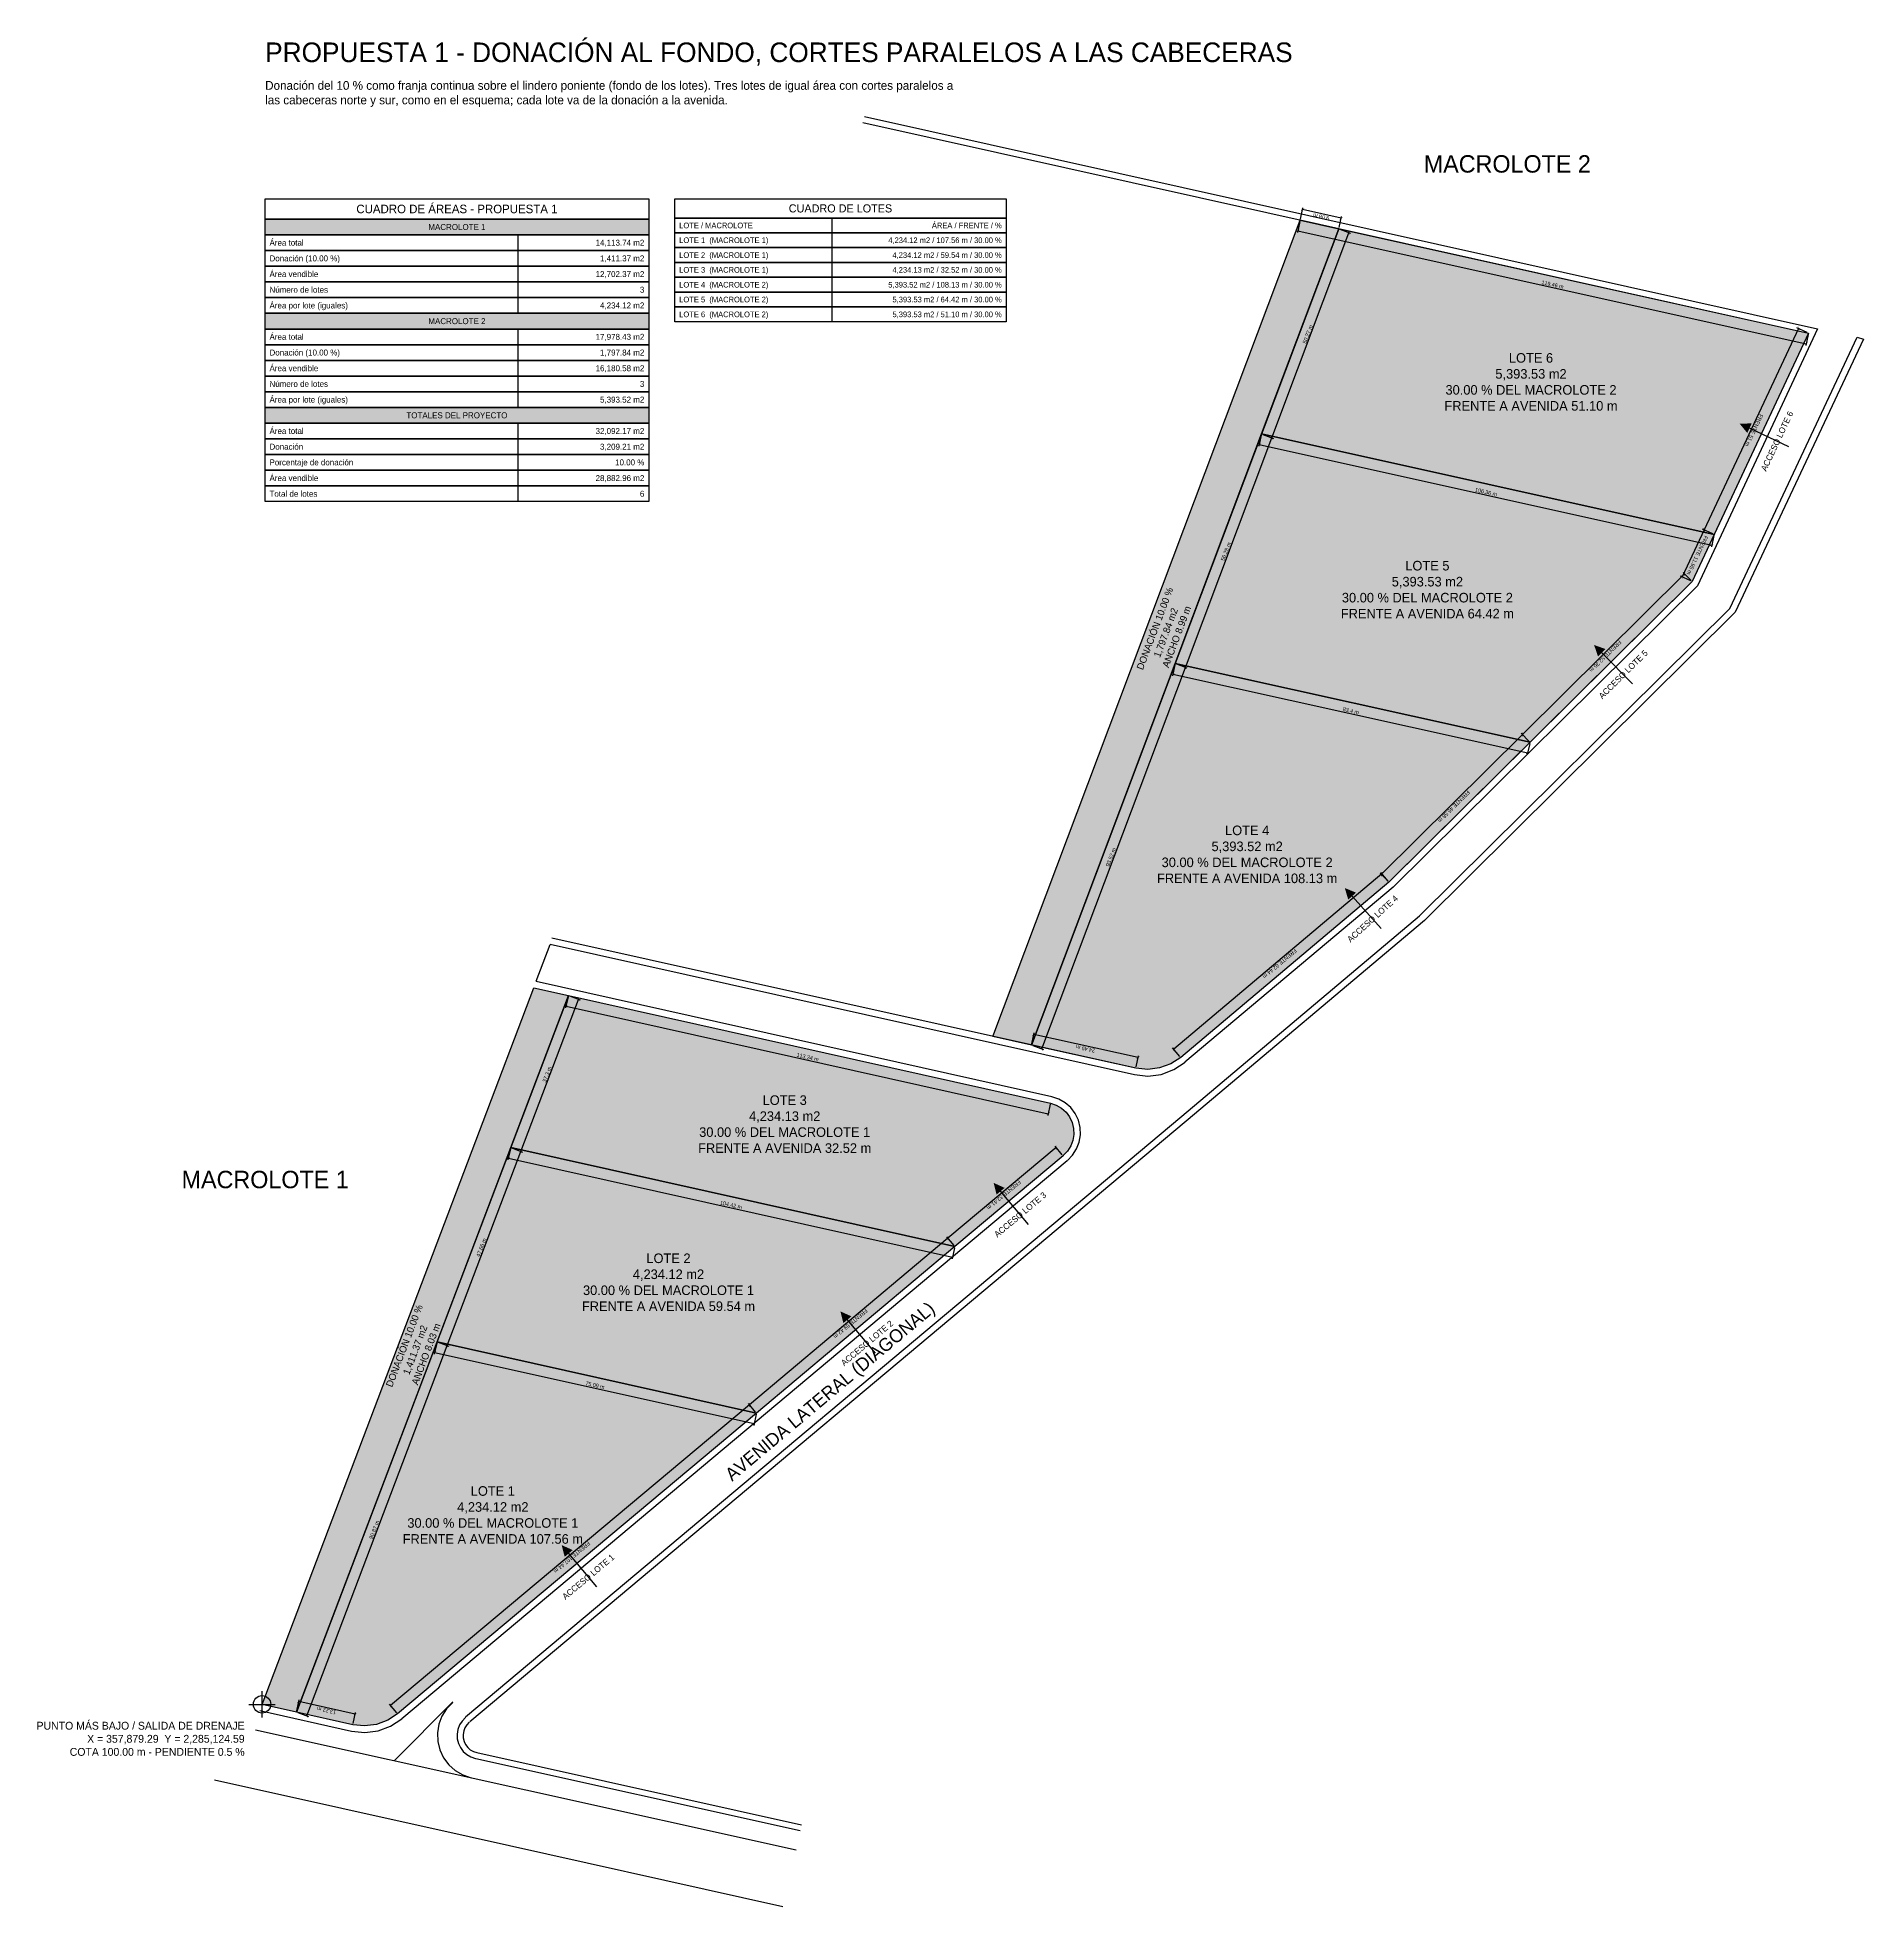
# Model space of a CAD drawing. Header units: metres. Extents: x 357828 to 359147, y 2285078 to 2285507.
# Drawn here: x 357827.7 to 358246.8, y 2285078.2 to 2285507 of the extents above; entities that cross this region are included whole.
import ezdxf
from ezdxf.enums import TextEntityAlignment as Align

# ---------------------------------------------------------------- set-up
doc = ezdxf.new("R2010")
doc.units = ezdxf.units.M
doc.header["$LTSCALE"] = 0.5
for name, color, linetype in [('COTAS', 6, 'Continuous'), ('DONACION', 3, 'Continuous'), ('DRENAJE', 1, 'Continuous'), ('LOTES', 2, 'Continuous'), ('TABLA_CONTENIDOS', 7, 'Continuous'), ('TEXTOS', 7, 'Continuous'), ('VIAL_ASFALTO', 8, 'Continuous'), ('VIAL_BANQUETA', 9, 'CONTINUOUS')]:
    doc.layers.add(name, color=color, linetype=linetype)
doc.styles.add('OpenSansCondensed-Light', font='OpenSansCondensed-Light.ttf')
doc.dimstyles.new('COTAS_M', dxfattribs={"dimtxt": 0.9, "dimasz": 0.6, "dimexe": 0.4, "dimexo": 0.3, "dimgap": 0.2, "dimtad": 1, "dimzin": 12, "dimdsep": 46, "dimtxsty": 'OpenSansCondensed-Light', "dimblk": 'ARCHTICK', "dimcen": 2.5, "dimclrd": 256, "dimclre": 256, "dimclrt": 256, "dimazin": 3, "dimtfac": 0.5, "dimtmove": 2, "dimatfit": 3})

# ---------------------------------------------------------------- blocks, each defined once
blk = doc.blocks.new('_ARCHTICK')
at = {"color": 0, "linetype": 'BYBLOCK', "const_width": 0.15}
blk.add_lwpolyline([(-0.5, -0.5), (0.5, 0.5)], dxfattribs=at)
blk = doc.blocks.new('*D1')
for p, q in [((357887.27, 2285123.11), (357887.84, 2285125.64)), ((357900.65, 2285122.36), (357887.75, 2285125.25)), ((357900.17, 2285120.21), (357900.73, 2285122.75))]:
    blk.add_line(p, q)
at = {"layer": 'Defpoints'}
for p in [(357887.2, 2285122.81), (357900.65, 2285122.36), (357900.1, 2285119.92)]:
    blk.add_point(p, dxfattribs=at)
at = {"layer": 'COTAS', "xscale": 0.6, "yscale": 0.6}
for p, rotation in [((357887.75, 2285125.25), 167.3517230568334), ((357900.65, 2285122.36), 347.3517230568334)]:
    blk.add_blockref('_ARCHTICK', p, dxfattribs=dict(at, rotation=rotation))
at = {"layer": 'COTAS', "insert": (357894.06, 2285123.17), "char_height": 0.9, "attachment_point": 5, "rotation": 167.3517, "style": 'OpenSansCondensed-Light'}
blk.add_mtext('13.22 m', dxfattribs=at)
blk = doc.blocks.new('*D2')
for p, q in [((357889.54, 2285121.93), (357921.77, 2285206.89)), ((357919.72, 2285207.67), (357922.15, 2285206.75)), ((357887.48, 2285122.71), (357889.91, 2285121.79))]:
    blk.add_line(p, q)
at = {"layer": 'Defpoints'}
for p in [(357919.44, 2285207.78), (357887.2, 2285122.81), (357889.54, 2285121.93)]:
    blk.add_point(p, dxfattribs=at)
at = {"layer": 'COTAS', "xscale": 0.6, "yscale": 0.6}
for p, rotation in [((357921.77, 2285206.89), 69.22312247072553), ((357889.54, 2285121.93), 249.2231224707255)]:
    blk.add_blockref('_ARCHTICK', p, dxfattribs=dict(at, rotation=rotation))
at = {"layer": 'COTAS', "insert": (357905.05, 2285164.64), "char_height": 0.9, "attachment_point": 5, "rotation": 69.2231, "style": 'OpenSansCondensed-Light'}
blk.add_mtext('90.87 m', dxfattribs=at)
blk = doc.blocks.new('*D3')
for p, q in [((357919.37, 2285207.48), (357918.8, 2285204.95)), ((357918.89, 2285205.34), (357992.18, 2285188.99)), ((357992.66, 2285191.13), (357992.1, 2285188.6))]:
    blk.add_line(p, q)
at = {"layer": 'Defpoints'}
for p in [(357919.44, 2285207.78), (357918.89, 2285205.34), (357992.73, 2285191.43)]:
    blk.add_point(p, dxfattribs=at)
at = {"layer": 'COTAS', "xscale": 0.6, "yscale": 0.6}
for p, rotation in [((357918.89, 2285205.34), 167.42616373458088), ((357992.18, 2285188.99), -12.573836265419104)]:
    blk.add_blockref('_ARCHTICK', p, dxfattribs=dict(at, rotation=rotation))
at = {"layer": 'COTAS', "insert": (357955.68, 2285197.8), "char_height": 0.9, "attachment_point": 5, "rotation": 347.4262, "style": 'OpenSansCondensed-Light'}
blk.add_mtext('75.09 m', dxfattribs=at)
blk = doc.blocks.new('*D4')
for p, q in [((357991.12, 2285193.34), (357908.79, 2285124.31)), ((357992.54, 2285191.66), (357990.87, 2285193.65)), ((357910.21, 2285122.62), (357908.54, 2285124.61))]:
    blk.add_line(p, q)
at = {"layer": 'Defpoints'}
for p in [(357991.12, 2285193.34), (357992.73, 2285191.43), (357910.4, 2285122.39)]:
    blk.add_point(p, dxfattribs=at)
at = {"layer": 'COTAS', "xscale": 0.6, "yscale": 0.6}
for p, rotation in [((357991.12, 2285193.34), 39.98191168455014), ((357908.79, 2285124.31), -140.01808831544986)]:
    blk.add_blockref('_ARCHTICK', p, dxfattribs=dict(at, rotation=rotation))
at = {"layer": 'COTAS', "insert": (357950.38, 2285158.33), "char_height": 0.9, "attachment_point": 5, "rotation": 219.9819, "style": 'OpenSansCondensed-Light'}
blk.add_mtext('FRENTE 107.44 m', dxfattribs=at)
blk = doc.blocks.new('*D5')
for p, q in [((357921.77, 2285206.89), (357938.68, 2285251.45)), ((357936.62, 2285252.23), (357939.05, 2285251.31)), ((357919.72, 2285207.67), (357922.15, 2285206.75))]:
    blk.add_line(p, q)
at = {"layer": 'Defpoints'}
for p in [(357936.34, 2285252.34), (357919.44, 2285207.78), (357921.77, 2285206.89)]:
    blk.add_point(p, dxfattribs=at)
at = {"layer": 'COTAS', "xscale": 0.6, "yscale": 0.6}
for p, rotation in [((357938.68, 2285251.45), 69.22312247065446), ((357921.77, 2285206.89), 249.22312247065446)]:
    blk.add_blockref('_ARCHTICK', p, dxfattribs=dict(at, rotation=rotation))
at = {"layer": 'COTAS', "insert": (357929.62, 2285229.4), "char_height": 0.9, "attachment_point": 5, "rotation": 69.2231, "style": 'OpenSansCondensed-Light'}
blk.add_mtext('47.66 m', dxfattribs=at)
blk = doc.blocks.new('*D6')
for p, q in [((357936.28, 2285252.04), (357935.71, 2285249.51)), ((357935.8, 2285249.9), (358037.71, 2285227.17)), ((358038.19, 2285229.31), (358037.63, 2285226.78))]:
    blk.add_line(p, q)
at = {"layer": 'Defpoints'}
for p in [(357936.34, 2285252.34), (357935.8, 2285249.9), (358038.26, 2285229.61)]:
    blk.add_point(p, dxfattribs=at)
at = {"layer": 'COTAS', "xscale": 0.6, "yscale": 0.6}
for p, rotation in [((357935.8, 2285249.9), 167.42616373460342), ((358037.71, 2285227.17), -12.573836265396585)]:
    blk.add_blockref('_ARCHTICK', p, dxfattribs=dict(at, rotation=rotation))
at = {"layer": 'COTAS', "insert": (357986.9, 2285239.17), "char_height": 0.9, "attachment_point": 5, "rotation": 347.4262, "style": 'OpenSansCondensed-Light'}
blk.add_mtext('104.42 m', dxfattribs=at)
blk = doc.blocks.new('*D7')
for p, q in [((358036.65, 2285231.52), (357991.12, 2285193.34)), ((358038.06, 2285229.84), (358036.39, 2285231.83)), ((357992.54, 2285191.66), (357990.87, 2285193.65))]:
    blk.add_line(p, q)
at = {"layer": 'Defpoints'}
for p in [(358036.65, 2285231.52), (358038.26, 2285229.61), (357992.73, 2285191.43)]:
    blk.add_point(p, dxfattribs=at)
at = {"layer": 'COTAS', "xscale": 0.6, "yscale": 0.6}
for p, rotation in [((358036.65, 2285231.52), 39.981911684367475), ((357991.12, 2285193.34), -140.01808831563253)]:
    blk.add_blockref('_ARCHTICK', p, dxfattribs=dict(at, rotation=rotation))
at = {"layer": 'COTAS', "insert": (358014.3, 2285211.93), "char_height": 0.9, "attachment_point": 5, "rotation": 219.9819, "style": 'OpenSansCondensed-Light'}
blk.add_mtext('FRENTE 59.42 m', dxfattribs=at)
blk = doc.blocks.new('*D8')
for p, q in [((358061.48, 2285252.35), (358036.65, 2285231.52)), ((358062.9, 2285250.66), (358061.23, 2285252.65)), ((358038.06, 2285229.84), (358036.39, 2285231.83))]:
    blk.add_line(p, q)
at = {"layer": 'Defpoints'}
for p in [(358061.48, 2285252.35), (358063.09, 2285250.43), (358038.26, 2285229.61)]:
    blk.add_point(p, dxfattribs=at)
at = {"layer": 'COTAS', "xscale": 0.6, "yscale": 0.6}
for p, rotation in [((358061.48, 2285252.35), 39.981911684597776), ((358036.65, 2285231.52), -140.01808831540222)]:
    blk.add_blockref('_ARCHTICK', p, dxfattribs=dict(at, rotation=rotation))
at = {"layer": 'COTAS', "insert": (358049.48, 2285241.44), "char_height": 0.9, "attachment_point": 5, "rotation": 219.9819, "style": 'OpenSansCondensed-Light'}
blk.add_mtext('FRENTE 32.41 m', dxfattribs=at)
blk = doc.blocks.new('*D9')
for p, q in [((357938.68, 2285251.45), (357951.91, 2285286.33)), ((357949.86, 2285287.11), (357952.29, 2285286.19)), ((357936.62, 2285252.23), (357939.05, 2285251.31))]:
    blk.add_line(p, q)
at = {"layer": 'Defpoints'}
for p in [(357949.58, 2285287.21), (357936.34, 2285252.34), (357938.68, 2285251.45)]:
    blk.add_point(p, dxfattribs=at)
at = {"layer": 'COTAS', "xscale": 0.6, "yscale": 0.6}
for p, rotation in [((357951.91, 2285286.33), 69.22312247070666), ((357938.68, 2285251.45), 249.22312247070664)]:
    blk.add_blockref('_ARCHTICK', p, dxfattribs=dict(at, rotation=rotation))
at = {"layer": 'COTAS', "insert": (357944.69, 2285269.12), "char_height": 0.9, "attachment_point": 5, "rotation": 69.2231, "style": 'OpenSansCondensed-Light'}
blk.add_mtext('37.3 m', dxfattribs=at)
blk = doc.blocks.new('*D10')
for p, q in [((357949.51, 2285286.92), (357948.94, 2285284.38)), ((357949.03, 2285284.77), (358059.66, 2285260.1)), ((358060.13, 2285262.25), (358059.57, 2285259.71))]:
    blk.add_line(p, q)
at = {"layer": 'Defpoints'}
for p in [(357949.58, 2285287.21), (357949.03, 2285284.77), (358060.2, 2285262.54)]:
    blk.add_point(p, dxfattribs=at)
at = {"layer": 'COTAS', "xscale": 0.6, "yscale": 0.6}
for p, rotation in [((357949.03, 2285284.77), 167.42616373457506), ((358059.66, 2285260.1), -12.57383626542495)]:
    blk.add_blockref('_ARCHTICK', p, dxfattribs=dict(at, rotation=rotation))
at = {"layer": 'COTAS', "insert": (358004.48, 2285273.07), "char_height": 0.9, "attachment_point": 5, "rotation": 347.4262, "style": 'OpenSansCondensed-Light'}
blk.add_mtext('113.34 m', dxfattribs=at)
blk = doc.blocks.new('*D11')
for p, q in [((358088.73, 2285363.08), (358088.16, 2285360.54)), ((358088.25, 2285360.94), (358169.67, 2285342.87)), ((358170.14, 2285345.02), (358169.58, 2285342.48))]:
    blk.add_line(p, q)
at = {"layer": 'Defpoints'}
for p in [(358088.79, 2285363.38), (358088.25, 2285360.94), (358170.21, 2285345.31)]:
    blk.add_point(p, dxfattribs=at)
at = {"layer": 'COTAS', "xscale": 0.6, "yscale": 0.6}
for p, rotation in [((358088.25, 2285360.94), 167.48783987353264), ((358169.67, 2285342.87), -12.51216012646737)]:
    blk.add_blockref('_ARCHTICK', p, dxfattribs=dict(at, rotation=rotation))
at = {"layer": 'COTAS', "insert": (358129.1, 2285352.54), "char_height": 0.9, "attachment_point": 5, "rotation": 347.4878, "style": 'OpenSansCondensed-Light'}
blk.add_mtext('83.4 m', dxfattribs=at)
blk = doc.blocks.new('*D12')
for p, q in [((358168.45, 2285347.08), (358136.09, 2285314.98)), ((358170, 2285345.52), (358168.17, 2285347.37)), ((358137.64, 2285313.42), (358135.81, 2285315.27))]:
    blk.add_line(p, q)
at = {"layer": 'Defpoints'}
for p in [(358168.45, 2285347.08), (358170.21, 2285345.31), (358137.85, 2285313.21)]:
    blk.add_point(p, dxfattribs=at)
at = {"layer": 'COTAS', "xscale": 0.6, "yscale": 0.6}
for p, rotation in [((358168.45, 2285347.08), 44.76833601673235), ((358136.09, 2285314.98), -135.23166398326765)]:
    blk.add_blockref('_ARCHTICK', p, dxfattribs=dict(at, rotation=rotation))
at = {"layer": 'COTAS', "insert": (358152.73, 2285330.57), "char_height": 0.9, "attachment_point": 5, "rotation": 224.7683, "style": 'OpenSansCondensed-Light'}
blk.add_mtext('FRENTE 45.58 m', dxfattribs=at)
blk = doc.blocks.new('*D13')
for p, q in [((358136.24, 2285315.12), (358088.46, 2285274.92)), ((358137.66, 2285313.44), (358135.98, 2285315.43)), ((358089.88, 2285273.24), (358088.2, 2285275.23))]:
    blk.add_line(p, q)
at = {"layer": 'Defpoints'}
for p in [(358136.24, 2285315.12), (358137.85, 2285313.21), (358090.07, 2285273.01)]:
    blk.add_point(p, dxfattribs=at)
at = {"layer": 'COTAS', "xscale": 0.6, "yscale": 0.6}
for p, rotation in [((358136.24, 2285315.12), 40.0757878653944), ((358088.46, 2285274.92), -139.9242121346056)]:
    blk.add_blockref('_ARCHTICK', p, dxfattribs=dict(at, rotation=rotation))
at = {"layer": 'COTAS', "insert": (358112.77, 2285294.53), "char_height": 0.9, "attachment_point": 5, "rotation": 220.0758, "style": 'OpenSansCondensed-Light'}
blk.add_mtext('FRENTE 62.44 m', dxfattribs=at)
blk = doc.blocks.new('*D14')
for p, q in [((358055.9, 2285276.14), (358056.47, 2285278.68)), ((358080.29, 2285272.97), (358056.38, 2285278.29)), ((358079.82, 2285270.82), (358080.38, 2285273.36))]:
    blk.add_line(p, q)
at = {"layer": 'Defpoints'}
for p in [(358055.84, 2285275.85), (358080.29, 2285272.97), (358079.75, 2285270.53)]:
    blk.add_point(p, dxfattribs=at)
at = {"layer": 'COTAS', "xscale": 0.6, "yscale": 0.6}
for p, rotation in [((358056.38, 2285278.29), 167.45823405240716), ((358080.29, 2285272.97), 347.4582340524072)]:
    blk.add_blockref('_ARCHTICK', p, dxfattribs=dict(at, rotation=rotation))
at = {"layer": 'COTAS', "insert": (358068.2, 2285275), "char_height": 0.9, "attachment_point": 5, "rotation": 167.4582, "style": 'OpenSansCondensed-Light'}
blk.add_mtext('24.49 m', dxfattribs=at)
blk = doc.blocks.new('*D15')
for p, q in [((358058.18, 2285274.97), (358091.13, 2285362.5)), ((358089.07, 2285363.27), (358091.5, 2285362.35)), ((358056.12, 2285275.74), (358058.55, 2285274.83))]:
    blk.add_line(p, q)
at = {"layer": 'Defpoints'}
for p in [(358088.79, 2285363.38), (358055.84, 2285275.85), (358058.18, 2285274.97)]:
    blk.add_point(p, dxfattribs=at)
at = {"layer": 'COTAS', "xscale": 0.6, "yscale": 0.6}
for p, rotation in [((358091.13, 2285362.5), 69.37021464785089), ((358058.18, 2285274.97), 249.3702146478509)]:
    blk.add_blockref('_ARCHTICK', p, dxfattribs=dict(at, rotation=rotation))
at = {"layer": 'COTAS', "insert": (358074.05, 2285318.96), "char_height": 0.9, "attachment_point": 5, "rotation": 69.3702, "style": 'OpenSansCondensed-Light'}
blk.add_mtext('93.52 m', dxfattribs=at)
blk = doc.blocks.new('*D16')
for p, q in [((358205.62, 2285383.95), (358168.45, 2285347.08)), ((358207.17, 2285382.39), (358205.34, 2285384.24)), ((358170, 2285345.52), (358168.17, 2285347.37))]:
    blk.add_line(p, q)
at = {"layer": 'Defpoints'}
for p in [(358205.62, 2285383.95), (358207.38, 2285382.18), (358170.21, 2285345.31)]:
    blk.add_point(p, dxfattribs=at)
at = {"layer": 'COTAS', "xscale": 0.6, "yscale": 0.6}
for p, rotation in [((358205.62, 2285383.95), 44.768336016919164), ((358168.45, 2285347.08), -135.23166398308084)]:
    blk.add_blockref('_ARCHTICK', p, dxfattribs=dict(at, rotation=rotation))
at = {"layer": 'COTAS', "insert": (358187.49, 2285365.06), "char_height": 0.9, "attachment_point": 5, "rotation": 224.7683, "style": 'OpenSansCondensed-Light'}
blk.add_mtext('FRENTE 52.36 m', dxfattribs=at)
blk = doc.blocks.new('*D17')
for p, q in [((358091.13, 2285362.5), (358110.96, 2285415.16)), ((358108.9, 2285415.94), (358111.33, 2285415.02)), ((358089.07, 2285363.27), (358091.5, 2285362.35))]:
    blk.add_line(p, q)
at = {"layer": 'Defpoints'}
for p in [(358108.62, 2285416.04), (358088.79, 2285363.38), (358091.13, 2285362.5)]:
    blk.add_point(p, dxfattribs=at)
at = {"layer": 'COTAS', "xscale": 0.6, "yscale": 0.6}
for p, rotation in [((358110.96, 2285415.16), 69.37021464782123), ((358091.13, 2285362.5), 249.37021464782123)]:
    blk.add_blockref('_ARCHTICK', p, dxfattribs=dict(at, rotation=rotation))
at = {"layer": 'COTAS', "insert": (358100.44, 2285389.06), "char_height": 0.9, "attachment_point": 5, "rotation": 69.3702, "style": 'OpenSansCondensed-Light'}
blk.add_mtext('56.28 m', dxfattribs=at)
blk = doc.blocks.new('*D18')
for p, q in [((358108.55, 2285415.75), (358107.99, 2285413.21)), ((358108.08, 2285413.6), (358211.91, 2285390.56)), ((358212.39, 2285392.71), (358211.82, 2285390.17))]:
    blk.add_line(p, q)
at = {"layer": 'Defpoints'}
for p in [(358108.08, 2285413.6), (358108.62, 2285416.04), (358212.45, 2285393)]:
    blk.add_point(p, dxfattribs=at)
at = {"layer": 'COTAS', "xscale": 0.6, "yscale": 0.6}
for p, rotation in [((358108.08, 2285413.6), 167.48783987375148), ((358211.91, 2285390.56), -12.512160126248508)]:
    blk.add_blockref('_ARCHTICK', p, dxfattribs=dict(at, rotation=rotation))
at = {"layer": 'COTAS', "insert": (358160.13, 2285402.72), "char_height": 0.9, "attachment_point": 5, "rotation": 347.4878, "style": 'OpenSansCondensed-Light'}
blk.add_mtext('106.36 m', dxfattribs=at)
blk = doc.blocks.new('*D19')
for p, q in [((358210.19, 2285394.06), (358205.12, 2285383.24)), ((358212.18, 2285393.13), (358209.82, 2285394.23)), ((358207.11, 2285382.31), (358204.75, 2285383.41))]:
    blk.add_line(p, q)
at = {"layer": 'Defpoints'}
for p in [(358210.19, 2285394.06), (358212.45, 2285393), (358207.38, 2285382.18)]:
    blk.add_point(p, dxfattribs=at)
at = {"layer": 'COTAS', "xscale": 0.6, "yscale": 0.6}
for p, rotation in [((358210.19, 2285394.06), 64.89237650387092), ((358205.12, 2285383.24), -115.10762349612908)]:
    blk.add_blockref('_ARCHTICK', p, dxfattribs=dict(at, rotation=rotation))
at = {"layer": 'COTAS', "insert": (358208.6, 2285388.21), "char_height": 0.9, "attachment_point": 5, "rotation": 244.8924, "style": 'OpenSansCondensed-Light'}
blk.add_mtext('FRENTE 11.95 m', dxfattribs=at)
blk = doc.blocks.new('*D20')
for p, q in [((358117.41, 2285464.77), (358116.84, 2285462.23)), ((358116.93, 2285462.62), (358233.55, 2285436.74)), ((358234.03, 2285438.89), (358233.46, 2285436.35))]:
    blk.add_line(p, q)
at = {"layer": 'Defpoints'}
for p in [(358117.47, 2285465.06), (358116.93, 2285462.62), (358234.09, 2285439.18)]:
    blk.add_point(p, dxfattribs=at)
at = {"layer": 'COTAS', "xscale": 0.6, "yscale": 0.6}
for p, rotation in [((358116.93, 2285462.62), 167.48783987378565), ((358233.55, 2285436.74), -12.512160126214363)]:
    blk.add_blockref('_ARCHTICK', p, dxfattribs=dict(at, rotation=rotation))
at = {"layer": 'COTAS', "insert": (358175.38, 2285450.31), "char_height": 0.9, "attachment_point": 5, "rotation": 347.4878, "style": 'OpenSansCondensed-Light'}
blk.add_mtext('119.46 m', dxfattribs=at)
blk = doc.blocks.new('*D21')
for p, q in [((358231.83, 2285440.24), (358210.19, 2285394.06)), ((358233.82, 2285439.31), (358231.46, 2285440.41)), ((358212.18, 2285393.13), (358209.82, 2285394.23))]:
    blk.add_line(p, q)
at = {"layer": 'Defpoints'}
for p in [(358231.83, 2285440.24), (358234.09, 2285439.18), (358212.45, 2285393)]:
    blk.add_point(p, dxfattribs=at)
at = {"layer": 'COTAS', "xscale": 0.6, "yscale": 0.6}
for p, rotation in [((358231.83, 2285440.24), 64.89237650350614), ((358210.19, 2285394.06), -115.10762349649386)]:
    blk.add_blockref('_ARCHTICK', p, dxfattribs=dict(at, rotation=rotation))
at = {"layer": 'COTAS', "insert": (358221.6, 2285416.88), "char_height": 0.9, "attachment_point": 5, "rotation": 244.8924, "style": 'OpenSansCondensed-Light'}
blk.add_mtext('FRENTE 51 m', dxfattribs=at)
blk = doc.blocks.new('*D22')
for p, q in [((358110.96, 2285415.16), (358128.67, 2285462.21)), ((358126.61, 2285462.99), (358129.05, 2285462.07)), ((358108.9, 2285415.94), (358111.33, 2285415.02))]:
    blk.add_line(p, q)
at = {"layer": 'Defpoints'}
for p in [(358126.33, 2285463.09), (358108.62, 2285416.04), (358110.96, 2285415.16)]:
    blk.add_point(p, dxfattribs=at)
at = {"layer": 'COTAS', "xscale": 0.6, "yscale": 0.6}
for p, rotation in [((358128.67, 2285462.21), 69.37021464773579), ((358110.96, 2285415.16), 249.3702146477358)]:
    blk.add_blockref('_ARCHTICK', p, dxfattribs=dict(at, rotation=rotation))
at = {"layer": 'COTAS', "insert": (358119.21, 2285438.92), "char_height": 0.9, "attachment_point": 5, "rotation": 69.3702, "style": 'OpenSansCondensed-Light'}
blk.add_mtext('50.27 m', dxfattribs=at)
blk = doc.blocks.new('*D23')
for p, q in [((358117.53, 2285465.35), (358118.1, 2285467.89)), ((358126.87, 2285465.53), (358118.01, 2285467.5)), ((358126.4, 2285463.39), (358126.96, 2285465.92))]:
    blk.add_line(p, q)
at = {"layer": 'Defpoints'}
for p in [(358117.47, 2285465.06), (358126.87, 2285465.53), (358126.33, 2285463.09)]:
    blk.add_point(p, dxfattribs=at)
at = {"layer": 'COTAS', "xscale": 0.6, "yscale": 0.6}
for p, rotation in [((358118.01, 2285467.5), 167.48783987263462), ((358126.87, 2285465.53), 347.4878398726346)]:
    blk.add_blockref('_ARCHTICK', p, dxfattribs=dict(at, rotation=rotation))
at = {"layer": 'COTAS', "insert": (358122.3, 2285465.88), "char_height": 0.9, "attachment_point": 5, "rotation": 167.4878, "style": 'OpenSansCondensed-Light'}
blk.add_mtext('9.08 m', dxfattribs=at)
blk = doc.blocks.new('TABLA_CONTENIDOS_P1')
at = {"layer": 'TABLA_CONTENIDOS', "transparency": 33554508}
for points in [[(0, -4.68), (88, -4.68), (88, -8.28), (0, -8.28)], [(0, -26.28), (88, -26.28), (88, -29.88), (0, -29.88)], [(0, -47.88), (88, -47.88), (88, -51.48), (0, -51.48)]]:
    blk.add_hatch(color=8, dxfattribs=at).paths.add_polyline_path(points)
at = {"layer": 'TABLA_CONTENIDOS'}
for p, q in [((58, -8.28), (58, -11.88)), ((58, -11.88), (58, -15.48)), ((58, -15.48), (58, -19.08)), ((58, -19.08), (58, -22.68)), ((58, -22.68), (58, -26.28)), ((58, -29.88), (58, -33.48)), ((58, -33.48), (58, -37.08)), ((58, -37.08), (58, -40.68)), ((58, -40.68), (58, -44.28)), ((58, -44.28), (58, -47.88)), ((58, -51.48), (58, -55.08)), ((58, -55.08), (58, -58.68)), ((58, -58.68), (58, -62.28)), ((58, -62.28), (58, -65.88)), ((58, -65.88), (58, -69.48))]:
    blk.add_line(p, q, dxfattribs=at)
for points in [[(0, 0), (88, 0), (88, -4.68), (0, -4.68)], [(0, -4.68), (88, -4.68), (88, -8.28), (0, -8.28)], [(0, -8.28), (88, -8.28), (88, -11.88), (0, -11.88)], [(0, -11.88), (88, -11.88), (88, -15.48), (0, -15.48)], [(0, -15.48), (88, -15.48), (88, -19.08), (0, -19.08)], [(0, -19.08), (88, -19.08), (88, -22.68), (0, -22.68)], [(0, -22.68), (88, -22.68), (88, -26.28), (0, -26.28)], [(0, -26.28), (88, -26.28), (88, -29.88), (0, -29.88)], [(0, -29.88), (88, -29.88), (88, -33.48), (0, -33.48)], [(0, -33.48), (88, -33.48), (88, -37.08), (0, -37.08)], [(0, -37.08), (88, -37.08), (88, -40.68), (0, -40.68)], [(0, -40.68), (88, -40.68), (88, -44.28), (0, -44.28)], [(0, -44.28), (88, -44.28), (88, -47.88), (0, -47.88)], [(0, -47.88), (88, -47.88), (88, -51.48), (0, -51.48)], [(0, -51.48), (88, -51.48), (88, -55.08), (0, -55.08)], [(0, -55.08), (88, -55.08), (88, -58.68), (0, -58.68)], [(0, -58.68), (88, -58.68), (88, -62.28), (0, -62.28)], [(0, -62.28), (88, -62.28), (88, -65.88), (0, -65.88)], [(0, -65.88), (88, -65.88), (88, -69.48), (0, -69.48)]]:
    blk.add_lwpolyline(points, close=True, dxfattribs=at)
for s, height, p in [('CUADRO DE ÁREAS - PROPUESTA 1', 1.9656, (44, -2.34)), ('MACROLOTE 1', 1.368, (44, -6.48)), ('MACROLOTE 2', 1.368, (44, -28.08)), ('TOTALES DEL PROYECTO', 1.368, (44, -49.68))]:
    blk.add_text(s, height=height, dxfattribs=at).set_placement(p, align=Align.MIDDLE_CENTER)
for s, p in [('Área total', (1, -10.08)), ('Área vendible', (1, -17.28)), ('Donación (10.00 %)', (1, -13.68)), ('Número de lotes', (1, -20.88)), ('Área por lote (iguales)', (1, -24.48)), ('Área total', (1, -31.68)), ('Área vendible', (1, -38.88)), ('Donación (10.00 %)', (1, -35.28)), ('Número de lotes', (1, -42.48)), ('Área por lote (iguales)', (1, -46.08)), ('Área total', (1, -53.28)), ('Donación', (1, -56.88)), ('Porcentaje de donación', (1, -60.48)), ('Área vendible', (1, -64.08)), ('Total de lotes', (1, -67.68))]:
    blk.add_text(s, height=1.368, dxfattribs=at).set_placement(p, align=Align.MIDDLE_LEFT)
for s, height, p in [('14,113.74 m2', 1.368, (87, -10.08)), ('12,702.37 m2', 1.368, (87, -17.28)), ('1,411.37 m2', 1.368, (87, -13.68)), ('3', 1.37, (87, -20.88)), ('4,234.12 m2', 1.368, (87, -24.48)), ('17,978.43 m2', 1.368, (87, -31.68)), ('16,180.58 m2', 1.368, (87, -38.88)), ('1,797.84 m2', 1.368, (87, -35.28)), ('3', 1.37, (87, -42.48)), ('5,393.52 m2', 1.368, (87, -46.08)), ('32,092.17 m2', 1.368, (87, -53.28)), ('3,209.21 m2', 1.368, (87, -56.88)), ('10.00 %', 1.368, (87, -60.48)), ('28,882.96 m2', 1.368, (87, -64.08)), ('6', 1.37, (87, -67.68))]:
    blk.add_text(s, height=height, dxfattribs=at).set_placement(p, align=Align.MIDDLE_RIGHT)
blk = doc.blocks.new('TABLA_CONTENIDOS_P1_LOTES')
at = {"layer": 'TABLA_CONTENIDOS'}
for p, q in [((36, -4.42), (36, -7.82)), ((36, -7.82), (36, -11.22)), ((36, -11.22), (36, -14.62)), ((36, -14.62), (36, -18.02)), ((36, -18.02), (36, -21.42)), ((36, -21.42), (36, -24.82)), ((36, -24.82), (36, -28.22))]:
    blk.add_line(p, q, dxfattribs=at)
for points in [[(0, 0), (76, 0), (76, -4.42), (0, -4.42)], [(0, -4.42), (76, -4.42), (76, -7.82), (0, -7.82)], [(0, -7.82), (76, -7.82), (76, -11.22), (0, -11.22)], [(0, -11.22), (76, -11.22), (76, -14.62), (0, -14.62)], [(0, -14.62), (76, -14.62), (76, -18.02), (0, -18.02)], [(0, -18.02), (76, -18.02), (76, -21.42), (0, -21.42)], [(0, -21.42), (76, -21.42), (76, -24.82), (0, -24.82)], [(0, -24.82), (76, -24.82), (76, -28.22), (0, -28.22)]]:
    blk.add_lwpolyline(points, close=True, dxfattribs=at)
blk.add_text('CUADRO DE LOTES', height=1.8564, dxfattribs=at).set_placement((38, -2.21), align=Align.MIDDLE_CENTER)
for s, p in [('LOTE / MACROLOTE', (1, -6.12)), ('LOTE 1  (MACROLOTE 1)', (1, -9.52)), ('LOTE 2  (MACROLOTE 1)', (1, -12.92)), ('LOTE 3  (MACROLOTE 1)', (1, -16.32)), ('LOTE 4  (MACROLOTE 2)', (1, -19.72)), ('LOTE 5  (MACROLOTE 2)', (1, -23.12)), ('LOTE 6  (MACROLOTE 2)', (1, -26.52))]:
    blk.add_text(s, height=1.292, dxfattribs=at).set_placement(p, align=Align.MIDDLE_LEFT)
for s, p in [('ÁREA / FRENTE / %', (75, -6.12)), ('4,234.12 m2 / 107.56 m / 30.00 %', (75, -9.52)), ('4,234.12 m2 / 59.54 m / 30.00 %', (75, -12.92)), ('4,234.13 m2 / 32.52 m / 30.00 %', (75, -16.32)), ('5,393.52 m2 / 108.13 m / 30.00 %', (75, -19.72)), ('5,393.53 m2 / 64.42 m / 30.00 %', (75, -23.12)), ('5,393.53 m2 / 51.10 m / 30.00 %', (75, -26.52))]:
    blk.add_text(s, height=1.292, dxfattribs=at).set_placement(p, align=Align.MIDDLE_RIGHT)

msp = doc.modelspace()

# ---------------------------------------------------------------- hatches: boundary and pattern name
at = {"layer": 'DONACION', "transparency": 33554546}
for points in [[(358046.98, 2285277.82), (358117.47, 2285465.06), (358126.331, 2285463.094), (358055.84, 2285275.849)], [(357879.29, 2285124.59), (357941.66, 2285288.98), (357949.575, 2285287.214), (357887.202, 2285122.815)]]:
    msp.add_hatch(color=3, dxfattribs=at).paths.add_polyline_path(points)
at = {"layer": 'LOTES', "transparency": 33554534}
for points in [[(358117.47, 2285465.06), (358234.09, 2285439.18), (358212.451, 2285393.001), (358108.619, 2285416.044), (358126.331, 2285463.094)], [(358207.38, 2285382.18), (358170.209, 2285345.308), (358088.791, 2285363.376), (358108.619, 2285416.044), (358212.451, 2285393.001)], [(358088.791, 2285363.376), (358170.209, 2285345.308), (358137.85, 2285313.21), (358090.07, 2285273.01), (358087.79, 2285271.55), (358085.22, 2285270.6), (358082.49, 2285270.25), (358079.76, 2285270.54), (358079.75, 2285270.53), (358055.84, 2285275.849)], [(358060.2, 2285262.54), (358061.5, 2285262.08), (358062.71, 2285261.38), (358063.75, 2285260.46), (358064.58, 2285259.35), (358065.17, 2285258.09), (358065.5, 2285256.74), (358065.55, 2285255.35), (358065.33, 2285253.98), (358064.83, 2285252.69), (358064.08, 2285251.52), (358063.11, 2285250.52), (358063.09, 2285250.43), (358038.257, 2285229.606), (357936.343, 2285252.337), (357949.575, 2285287.214)], [(357992.729, 2285191.428), (357919.436, 2285207.775), (357936.343, 2285252.337), (358038.257, 2285229.606)], [(357908.11, 2285120.93), (357905.54, 2285119.98), (357902.83, 2285119.64), (357900.1, 2285119.92), (357887.202, 2285122.815), (357919.436, 2285207.775), (357992.729, 2285191.428), (357910.4, 2285122.39)]]:
    msp.add_hatch(color=2, dxfattribs=at).paths.add_polyline_path(points)
at = {"layer": 'TEXTOS'}
for points in [[(358218.29, 2285418.424), (358220.045, 2285416.277), (358221.063, 2285418.45)], [(358184.904, 2285367.632), (358185.81, 2285365.011), (358187.515, 2285366.699)], [(358127.716, 2285311.867), (358128.501, 2285309.207), (358130.282, 2285310.816)], [(358047.137, 2285244.23), (358047.822, 2285241.543), (358049.662, 2285243.084)], [(358011.979, 2285214.748), (358012.668, 2285212.062), (358014.506, 2285213.606)], [(357948.034, 2285161.126), (357948.722, 2285158.44), (357950.56, 2285159.982)]]:
    msp.add_hatch(color=1, dxfattribs=at).paths.add_polyline_path(points)

# ---------------------------------------------------------------- linework, layer by layer
at = {"layer": 'DONACION'}
for points in [[(358046.98, 2285277.82), (358117.47, 2285465.06), (358126.331, 2285463.094), (358055.84, 2285275.849)], [(357879.29, 2285124.59), (357941.66, 2285288.98), (357949.575, 2285287.214), (357887.202, 2285122.815)]]:
    msp.add_lwpolyline(points, close=True, dxfattribs=at)
at = {"layer": 'DRENAJE'}
for p, q in [((357879.29, 2285121.59), (357879.29, 2285127.59)), ((357876.29, 2285124.59), (357882.29, 2285124.59))]:
    msp.add_line(p, q, dxfattribs=at)
msp.add_circle((357879.29, 2285124.59), 2, dxfattribs=at)
at = {"layer": 'LOTES'}
for points in [[(358117.47, 2285465.06), (358234.09, 2285439.18), (358212.451, 2285393.001), (358108.619, 2285416.044), (358126.331, 2285463.094)], [(358207.38, 2285382.18), (358170.209, 2285345.308), (358088.791, 2285363.376), (358108.619, 2285416.044), (358212.451, 2285393.001)], [(358088.791, 2285363.376), (358170.209, 2285345.308), (358137.85, 2285313.21), (358090.07, 2285273.01), (358087.79, 2285271.55), (358085.22, 2285270.6), (358082.49, 2285270.25), (358079.76, 2285270.54), (358079.75, 2285270.53), (358055.84, 2285275.849)], [(358060.2, 2285262.54), (358061.5, 2285262.08), (358062.71, 2285261.38), (358063.75, 2285260.46), (358064.58, 2285259.35), (358065.17, 2285258.09), (358065.5, 2285256.74), (358065.55, 2285255.35), (358065.33, 2285253.98), (358064.83, 2285252.69), (358064.08, 2285251.52), (358063.11, 2285250.52), (358063.09, 2285250.43), (358038.257, 2285229.606), (357936.343, 2285252.337), (357949.575, 2285287.214)], [(357992.729, 2285191.428), (357919.436, 2285207.775), (357936.343, 2285252.337), (358038.257, 2285229.606)], [(357908.11, 2285120.93), (357905.54, 2285119.98), (357902.83, 2285119.64), (357900.1, 2285119.92), (357887.202, 2285122.815), (357919.436, 2285207.775), (357992.729, 2285191.428), (357910.4, 2285122.39)]]:
    msp.add_lwpolyline(points, close=True, dxfattribs=at)
at = {"layer": 'TEXTOS', "color": 1}
for p, q in [((358229.609, 2285413.12), (358220.554, 2285417.364)), ((358193.698, 2285358.749), (358186.663, 2285365.855)), ((358136.093, 2285302.589), (358129.391, 2285310.011)), ((358055.163, 2285234.647), (358048.742, 2285242.314)), ((358020.019, 2285205.177), (358013.587, 2285212.834)), ((357956.069, 2285151.551), (357949.641, 2285159.211))]:
    msp.add_line(p, q, dxfattribs=at)
at = {"layer": 'VIAL_ASFALTO'}
for points in [[(358017.11, 2285487.5), (358234.09, 2285439.18), (358207.38, 2285382.18), (358137.85, 2285313.21), (358090.07, 2285273.01)], [(358017.52, 2285488.88), (358236.15, 2285440.14), (358208.62, 2285381.22), (358138.81, 2285312.1), (358091.04, 2285271.9)], [(358216.05, 2285375.99), (358245.24, 2285438.22)], [(358246.75, 2285437.8), (358217.29, 2285375.16)], [(358245.24, 2285438.22), (358246.75, 2285437.8)], [(358144.87, 2285305.5), (358216.05, 2285375.99)], [(358217.29, 2285375.16), (358145.97, 2285304.4)], [(358090.35, 2285259.51), (358144.87, 2285305.5)], [(358145.97, 2285304.4), (358091.31, 2285258.41)], [(357942.21, 2285290.49), (357945.38, 2285298.89)], [(358079.47, 2285269.01), (357945.38, 2285298.89)], [(358079.75, 2285270.53), (357945.79, 2285300.4)], [(357925.96, 2285121.7), (358090.35, 2285259.51)], [(358091.31, 2285258.41), (357926.93, 2285120.6)], [(357923.07, 2285125.14), (357909.58, 2285111.65)], [(357923.04, 2285125.03), (357921.64, 2285123.6), (357920.56, 2285121.91), (357919.84, 2285120.04), (357919.51, 2285118.07), (357919.59, 2285116.07), (357920.06, 2285114.13), (357920.91, 2285112.32), (357922.11, 2285110.72), (357923.61, 2285109.39), (357925.34, 2285108.39), (357927.24, 2285107.76)], [(358001.82, 2285091.14), (357877.78, 2285118.67)], [(357925.96, 2285121.55), (357925.2, 2285120.77), (357924.61, 2285119.86), (357924.22, 2285118.85), (357924.05, 2285117.78), (357924.09, 2285116.69), (357924.34, 2285115.64), (357924.81, 2285114.66), (357925.46, 2285113.79), (357926.27, 2285113.07), (357927.21, 2285112.53), (357928.23, 2285112.19)], [(357926.84, 2285120.49), (357926.28, 2285119.91), (357925.84, 2285119.24), (357925.55, 2285118.48), (357925.42, 2285117.69), (357925.45, 2285116.88), (357925.64, 2285116.1), (357925.98, 2285115.37), (357926.47, 2285114.73), (357927.07, 2285114.19), (357927.77, 2285113.79), (357928.53, 2285113.54)], [(357928.58, 2285113.58), (358003.06, 2285096.92)], [(358002.79, 2285095.54), (357928.3, 2285112.06)], [(357868.41, 2285107.24), (357926.79, 2285094.3), (357998.79, 2285078.19)]]:
    msp.add_lwpolyline(points, dxfattribs=at)
at = {"layer": 'VIAL_BANQUETA'}
for points in [[(357942.21, 2285290.49), (358060.47, 2285264.06)], [(358079.43, 2285269.06), (358082.51, 2285268.74), (358085.58, 2285269.12), (358088.48, 2285270.2), (358091.06, 2285271.91)], [(358064.08, 2285249.36), (358065.26, 2285250.57), (358066.18, 2285252), (358066.79, 2285253.58), (358067.07, 2285255.26), (358067, 2285256.95), (358066.6, 2285258.6), (358065.88, 2285260.13), (358064.86, 2285261.49), (358063.59, 2285262.61), (358062.12, 2285263.46), (358060.51, 2285263.99)], [(358064.05, 2285249.32), (357911.37, 2285121.29)], [(357899.8, 2285118.4), (357878.74, 2285123.08)], [(357899.78, 2285118.44), (357902.84, 2285118.12), (357905.9, 2285118.51), (357908.79, 2285119.57), (357911.36, 2285121.27)]]:
    msp.add_lwpolyline(points, dxfattribs=at)

# ---------------------------------------------------------------- block references
at = {"layer": 'TABLA_CONTENIDOS'}
for name, p in [('TABLA_CONTENIDOS_P1', (357880, 2285470)), ('TABLA_CONTENIDOS_P1_LOTES', (357974, 2285470))]:
    msp.add_blockref(name, p, dxfattribs=at)

# ---------------------------------------------------------------- texts
at = {"layer": 'DRENAJE', "insert": (357875.29, 2285120.59), "char_height": 1.8, "attachment_point": 3}
msp.add_mtext('PUNTO MÁS BAJO / SALIDA DE DRENAJE\\PX = 357,879.29  Y = 2,285,124.59\\PCOTA 100.00 m - PENDIENTE 0.5 %', dxfattribs=at)
at = {"layer": 'TEXTOS'}
msp.add_text('PROPUESTA 1 - DONACIÓN AL FONDO, CORTES PARALELOS A LAS CABECERAS', height=4.5, dxfattribs=at).set_placement((357880, 2285500), align=Align.BOTTOM_LEFT)
at = {"layer": 'TEXTOS', "color": 4}
for s, p in [('MACROLOTE 2', (358165, 2285478)), ('MACROLOTE 1', (357880, 2285245))]:
    msp.add_text(s, height=4, dxfattribs=at).set_placement(p, align=Align.MIDDLE_CENTER)
at = {"layer": 'TEXTOS', "color": 1}
for s, rotation, p in [('ACCESO LOTE 6', 64.89238, (358226.892, 2285414.393)), ('ACCESO LOTE 5', 44.71365, (358191.587, 2285360.881)), ('ACCESO LOTE 4', 42.07693, (358134.082, 2285304.816)), ('ACCESO LOTE 3', 39.94734, (358053.237, 2285236.947)), ('ACCESO LOTE 2', 40.03016, (358018.09, 2285207.474)), ('ACCESO LOTE 1', 40.00511, (357954.141, 2285153.849))]:
    msp.add_text(s, height=1.4, rotation=rotation, dxfattribs=at).set_placement(p, align=Align.MIDDLE_CENTER)
at = {"layer": 'TEXTOS', "insert": (357880, 2285497), "char_height": 2, "width": 160, "attachment_point": 1}
msp.add_mtext('Donación del 10 % como franja continua sobre el lindero poniente (fondo de los lotes). Tres lotes de igual área con cortes paralelos a las cabeceras norte y sur, como en el esquema; cada lote va de la donación a la avenida.', dxfattribs=at)
at = {"layer": 'TEXTOS', "char_height": 2.2, "attachment_point": 5}
for s, insert in [('LOTE 6\\P5,393.53 m2\\P30.00 % DEL MACROLOTE 2\\PFRENTE A AVENIDA 51.10 m', (358170.434, 2285427.974)), ('LOTE 5\\P5,393.53 m2\\P30.00 % DEL MACROLOTE 2\\PFRENTE A AVENIDA 64.42 m', (358146.662, 2285380.306)), ('LOTE 4\\P5,393.52 m2\\P30.00 % DEL MACROLOTE 2\\PFRENTE A AVENIDA 108.13 m', (358105.308, 2285319.583)), ('LOTE 3\\P4,234.13 m2\\P30.00 % DEL MACROLOTE 1\\PFRENTE A AVENIDA 32.52 m', (357999.202, 2285257.693)), ('LOTE 2\\P4,234.12 m2\\P30.00 % DEL MACROLOTE 1\\PFRENTE A AVENIDA 59.54 m', (357972.541, 2285221.413)), ('LOTE 1\\P4,234.12 m2\\P30.00 % DEL MACROLOTE 1\\PFRENTE A AVENIDA 107.56 m', (357932.24, 2285168.023))]:
    msp.add_mtext(s, dxfattribs=dict(at, insert=insert))
at = {"layer": 'TEXTOS', "char_height": 1.6, "attachment_point": 5}
for s, insert, rotation in [('DONACIÓN 10.00 %\\P1,797.84 m2\\PANCHO 8.99 m', (358086.656, 2285370.457), 69.37021), ('DONACIÓN 10.00 %\\P1,411.37 m2\\PANCHO 8.03 m', (357914.433, 2285205.902), 69.22312)]:
    msp.add_mtext(s, dxfattribs=dict(at, insert=insert, rotation=rotation))
at = {"layer": 'VIAL_ASFALTO'}
msp.add_text('AVENIDA LATERAL (DIAGONAL)', height=3, rotation=39.98191, dxfattribs=at).set_placement((358009.566, 2285196.411), align=Align.MIDDLE_CENTER)

# ---------------------------------------------------------------- dimensions: what is measured, and where the dimension line sits
at = {"layer": 'COTAS'}
for base, p1, p2, angle, picture, middle in [((358116.928, 2285462.619), (358117.47, 2285465.06), (358234.09, 2285439.18), 347.48784, '*D20', (358175.379, 2285450.314)), ((358126.873, 2285465.534), (358126.331, 2285463.094), (358117.47, 2285465.06), 167.48784, '*D23', (358122.301, 2285465.883)), ((358110.958, 2285415.163), (358108.619, 2285416.044), (358126.331, 2285463.094), 69.37021, '*D22', (358119.206, 2285438.917)), ((358091.131, 2285362.495), (358088.791, 2285363.376), (358108.619, 2285416.044), 69.37021, '*D17', (358100.436, 2285389.058)), ((358108.077, 2285413.603), (358108.619, 2285416.044), (358212.451, 2285393.001), 347.48784, '*D18', (358160.134, 2285402.716)), ((358058.179, 2285274.968), (358055.84, 2285275.849), (358088.791, 2285363.376), 69.37021, '*D15', (358074.047, 2285318.961)), ((358088.249, 2285360.935), (358088.791, 2285363.376), (358170.209, 2285345.308), 347.48784, '*D11', (358129.099, 2285352.536)), ((357938.68, 2285251.451), (357936.343, 2285252.337), (357949.575, 2285287.214), 69.22312, '*D9', (357944.689, 2285269.12)), ((357949.031, 2285284.774), (357949.575, 2285287.214), (358060.2, 2285262.54), 347.42616, '*D10', (358004.485, 2285273.072)), ((358080.293, 2285272.97), (358079.75, 2285270.53), (358055.84, 2285275.849), 167.45823, '*D14', (358068.197, 2285274.995)), ((357921.773, 2285206.889), (357919.436, 2285207.775), (357936.343, 2285252.337), 69.22312, '*D5', (357929.619, 2285229.4)), ((357935.799, 2285249.897), (357936.343, 2285252.337), (358038.257, 2285229.606), 347.42616, '*D6', (357986.897, 2285239.166)), ((357889.539, 2285121.928), (357887.202, 2285122.815), (357919.436, 2285207.775), 69.22312, '*D2', (357905.049, 2285164.639)), ((357918.892, 2285205.335), (357919.436, 2285207.775), (357992.729, 2285191.428), 347.42616, '*D3', (357955.68, 2285197.796)), ((357900.647, 2285122.359), (357900.1, 2285119.92), (357887.202, 2285122.815), 167.35172, '*D1', (357894.056, 2285123.172))]:
    dim = msp.add_linear_dim(base=base, p1=p1, p2=p2, angle=angle, dimstyle='COTAS_M', dxfattribs=at)
    dim.commit()
    dim.dimension.update_dxf_attribs({"geometry": picture, "text_midpoint": middle})
for base, p1, p2, angle, picture, middle in [((358231.826, 2285440.241), (358234.09, 2285439.18), (358212.451, 2285393.001), 244.89238, '*D21', (358221.595, 2285416.876)), ((358210.187, 2285394.062), (358212.451, 2285393.001), (358207.38, 2285382.18), 244.89238, '*D19', (358208.602, 2285388.206)), ((358205.619, 2285383.955), (358207.38, 2285382.18), (358170.209, 2285345.308), 224.76834, '*D16', (358187.491, 2285365.057)), ((358168.448, 2285347.083), (358170.209, 2285345.308), (358137.85, 2285313.21), 224.76834, '*D12', (358152.726, 2285330.572)), ((358136.24, 2285315.123), (358137.85, 2285313.21), (358090.07, 2285273.01), 220.07579, '*D13', (358112.769, 2285294.526)), ((358061.484, 2285252.346), (358063.09, 2285250.43), (358038.257, 2285229.606), 219.98191, '*D8', (358049.485, 2285241.435)), ((358036.65, 2285231.521), (358038.257, 2285229.606), (357992.729, 2285191.428), 219.98191, '*D7', (358014.304, 2285211.934)), ((357991.122, 2285193.343), (357992.729, 2285191.428), (357910.4, 2285122.39), 219.98191, '*D4', (357950.376, 2285158.326))]:
    dim = msp.add_linear_dim(base=base, p1=p1, p2=p2, angle=angle, text='FRENTE <>', dimstyle='COTAS_M', dxfattribs=at)
    dim.commit()
    dim.dimension.update_dxf_attribs({"geometry": picture, "text_midpoint": middle})

doc.saveas('drawing.dxf')
